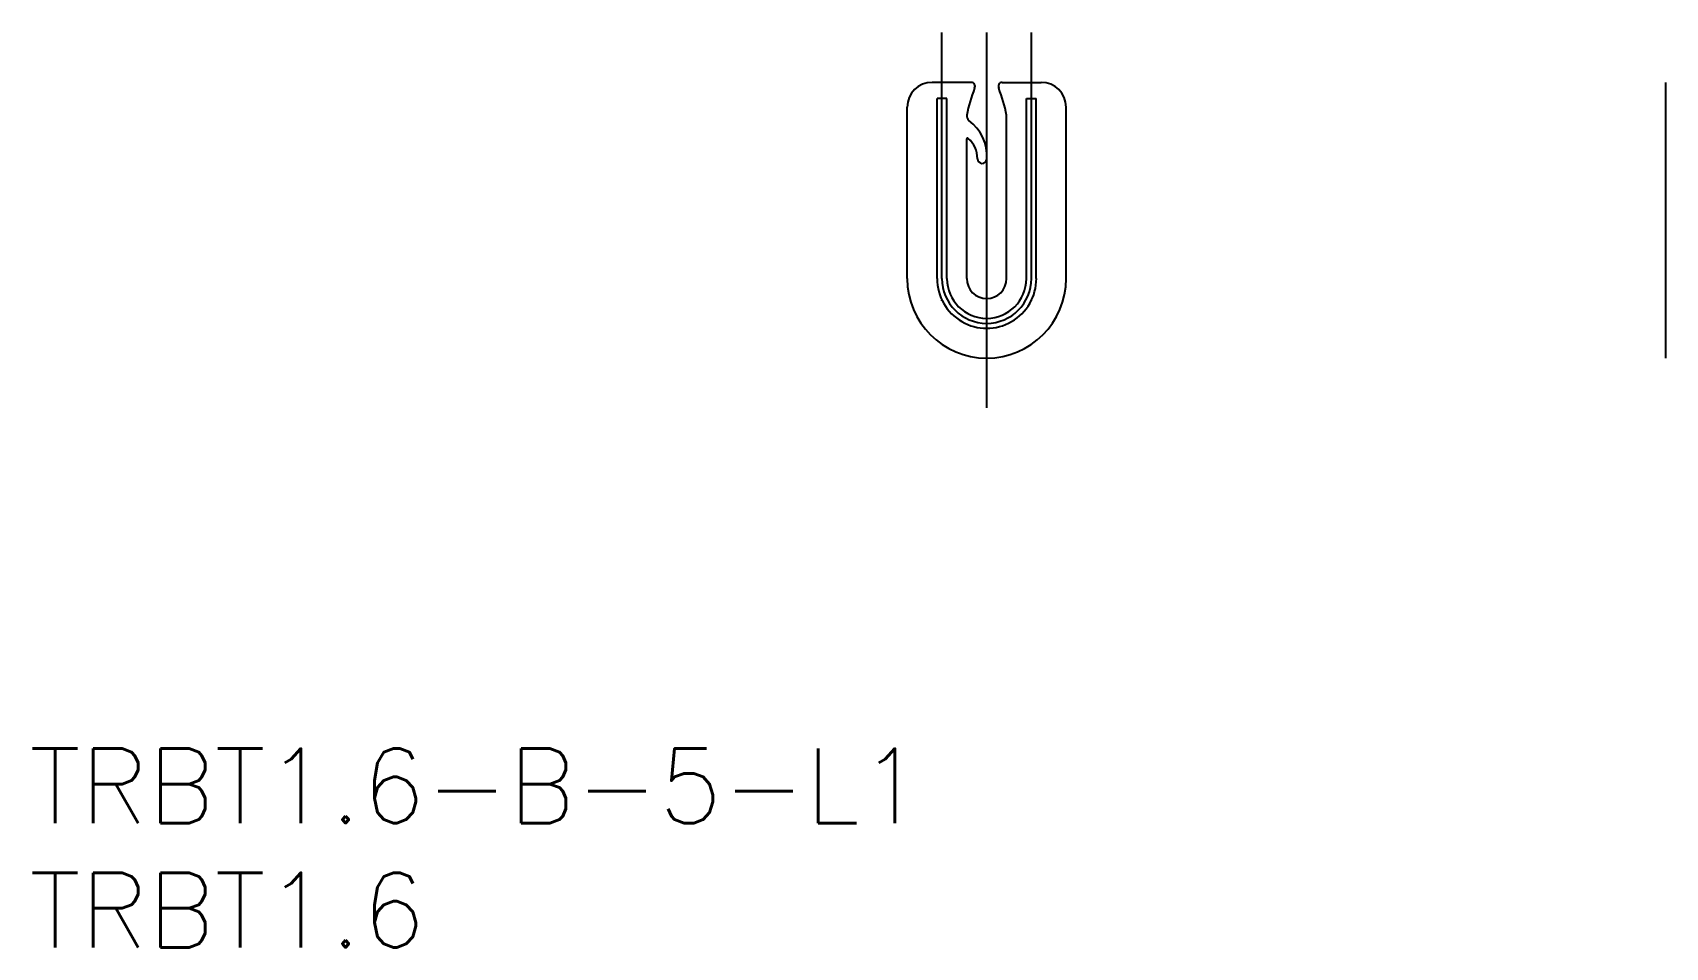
# Model space of a CAD drawing. Extents: x -38 to 1027, y -27 to 10.
# Drawn here: x -38.4 to 27.3, y -26.9 to 9.9 of the extents above; entities that cross this region are included whole.
import ezdxf

# ---------------------------------------------------------------- set-up
doc = ezdxf.new("R2010")
doc.units = 0
doc.linetypes.add('CENTER', pattern=[50.8, 31.75, -6.35, 6.35, -6.35])
doc.layers.get('0').update_dxf_attribs({"linetype": 'CONTINUOUS'})
doc.layers.add('CENTER', color=1, linetype='CENTER')
doc.styles.get("Standard").update_dxf_attribs({"font": 'txt.shx', "height": 3, "bigfont": 'bigfont.shx'})

# ---------------------------------------------------------------- blocks, each defined once
blk = doc.blocks.new('*U5')
at = {"color": 7, "linetype": 'CONTINUOUS'}
blk.add_text('TRBT1.6-B-5-L1', height=3, dxfattribs=at).set_placement((-38.539, -21.917))
blk = doc.blocks.new('*U6')
at = {"color": 7, "linetype": 'CONTINUOUS'}
blk.add_text('TRBT1.6', height=3, dxfattribs=at).set_placement((-38.539, -26.917))

msp = doc.modelspace()

# ---------------------------------------------------------------- linework, layer by layer
at = {"color": 7, "linetype": 'CONTINUOUS'}
for p, q in [((-0.622, 7.9), (-2.2, 7.9)), ((0.622, 7.9), (2.2, 7.9)), ((27.324, 7.9), (27.324, -3.2)), ((-1.6, 7.246), (-1.998, 7.246)), ((-1.998, 0), (-1.998, 7.246)), ((-1.6, 0), (-1.6, 7.246)), ((1.6, 7.246), (1.998, 7.246)), ((1.6, 0), (1.6, 7.246)), ((1.998, 0), (1.998, 7.246)), ((-3.2, 0), (-3.2, 6.9)), ((0.8, 0), (0.8, 6.58)), ((3.2, 0), (3.2, 6.9)), ((-0.8, 0), (-0.8, 5.629))]:
    msp.add_line(p, q, dxfattribs=at)
for centre, radius, start, end in [((-2.2, 6.9), 1, 90, 180), ((-0.635, 7.736), 0.165, 335.29715, 85.46796), ((0.635, 7.736), 0.165, 94.53204, 204.70285), ((2.2, 6.9), 1, 0, 90), ((4.768, 5.555), 5.661, 158.10482, 169.57053), ((-4.768, 5.555), 5.661, 10.42947, 21.89518), ((-0.47, 6.58), 0.33, 180, 220.71511), ((-1.741, 4.945), 1.749, 355.68601, 54.29609), ((-0.767, 5.623), 0.033, 35.66522, 180), ((-1.454, 4.83), 1.081, 359.85258, 48.68729), ((-0.184, 4.827), 0.188, 179.85258, 355.68601), ((0, 0), 3.2, 180, 0), ((0.001, -0.001), 1.999, 179.97075, 0.02925), ((0, 0), 1.6, 180, 0), ((0, 0), 0.8, 180, 0)]:
    msp.add_arc(centre, radius, start, end, dxfattribs=at)
at = {"layer": 'CENTER', "color": 1, "linetype": 'CENTER'}
for p, q in [((-1.8, 0), (-1.8, 9.9)), ((0, -5.2), (0, 9.9)), ((1.8, 0), (1.8, 9.9)), ((-1.8, -0.9), (-1.8, -0.872)), ((1.8, -0.9), (1.8, -0.872))]:
    msp.add_line(p, q, dxfattribs=at)
msp.add_arc((0, 0), 1.8, 180, 0, dxfattribs=at)

# ---------------------------------------------------------------- block references
at = {"color": 7, "linetype": 'CONTINUOUS'}
for name in ['*U5', '*U6']:
    msp.add_blockref(name, (0, 0), dxfattribs=at)

doc.saveas('drawing.dxf')
